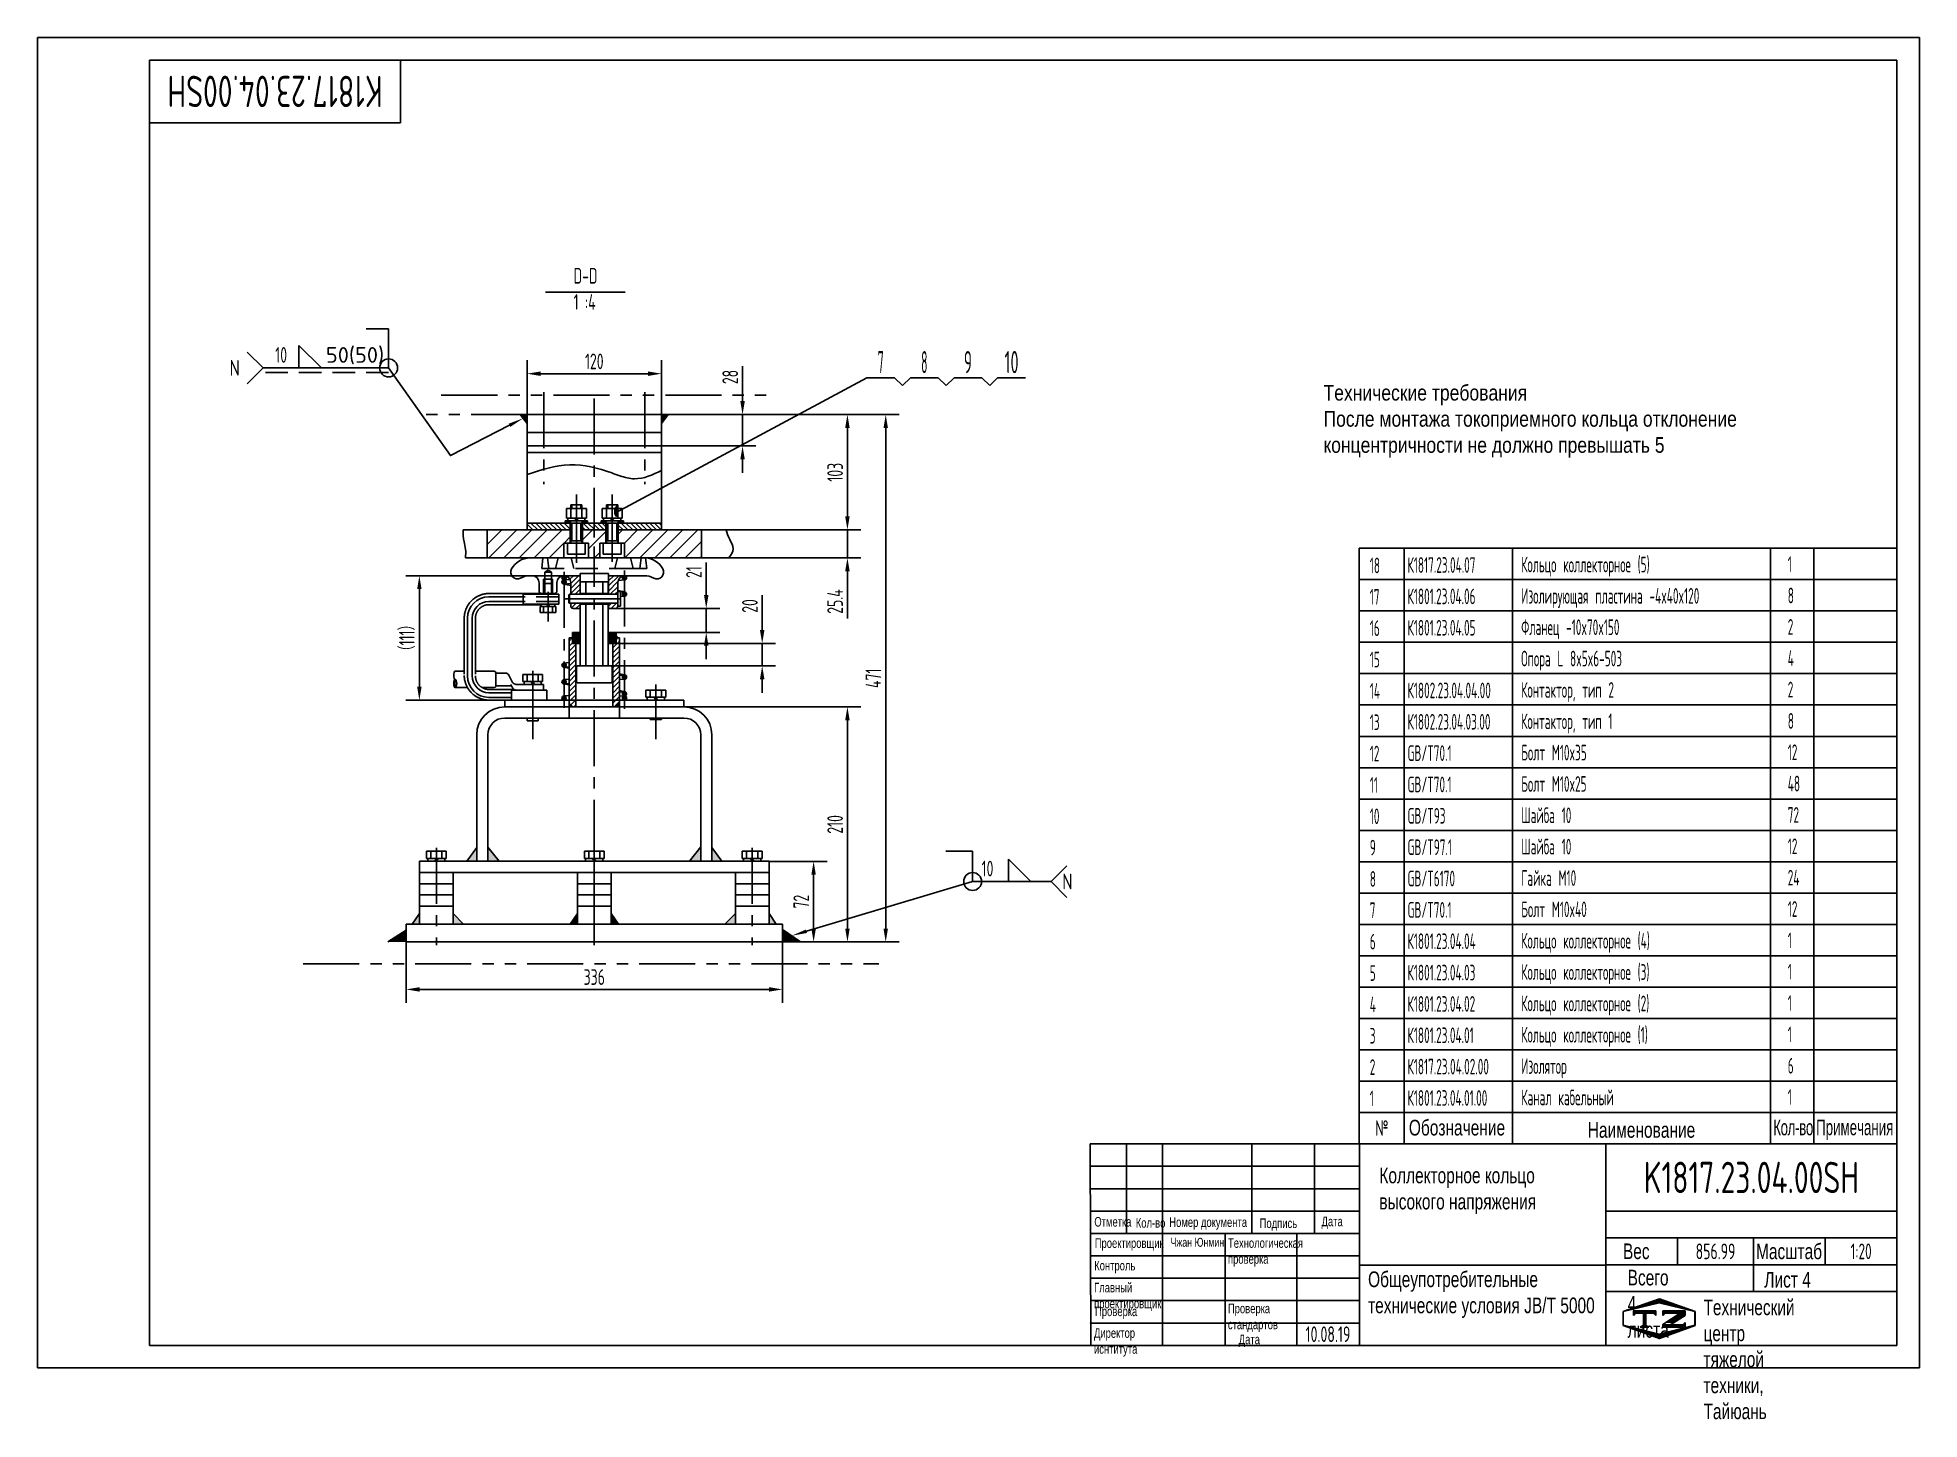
# Model space of a CAD drawing. Header units: millimetres. Extents: x 0 to 8400, y -230 to 5940.
import ezdxf
from ezdxf.enums import TextEntityAlignment as Align

# ---------------------------------------------------------------- set-up
doc = ezdxf.new("R2010")
doc.units = ezdxf.units.MM
doc.header["$LTSCALE"] = 200
for name, pattern in [('F', [0.75, 0.5, -0.25]), ('G', [2, 1.25, -0.25, 0.25, -0.25]), ('K', [2.5, 1.25, -0.25, 0.25, -0.25, 0.25, -0.25])]:
    doc.linetypes.add(name, pattern=pattern)
for name, color, linetype in [('01', 7, 'Continuous'), ('02', 1, 'Continuous'), ('04', 2, 'F'), ('05', 4, 'G'), ('07', 6, 'K'), ('08', 1, 'Continuous'), ('10', 1, 'Continuous'), ('11', 3, 'Continuous'), ('13', 3, 'Continuous'), ('THICK', 7, 'Continuous')]:
    doc.layers.add(name, color=color, linetype=linetype)
doc.styles.add('HZLIB', font='TXT.shx', dxfattribs={"width": 0.5, "height": 70})
doc.styles.get("Standard").update_dxf_attribs({"font": 'isocp', "width": 0.707, "bigfont": 'intecad.shx'})
doc.dimstyles.new('INTE', dxfattribs={"dimscale": 20, "dimtxt": 3.5, "dimasz": 3, "dimexe": 3, "dimexo": 0, "dimgap": 1, "dimtad": 1, "dimdec": 1, "dimdsep": 46, "dimtxsty": 'Standard', "dimcen": 0, "dimclrd": 1, "dimclre": 1, "dimclrt": 3, "dimaunit": 1, "dimadec": 0, "dimazin": 0, "dimtfac": 1, "dimtdec": 1, "dimtmove": 0, "dimatfit": 0, "dimfxl": 0, "dimarcsym": 0})
pattern_1 = [(45, (7817.8598, 835.6006), (-2.245064, 2.245064), [])]
pattern_2 = [(45, (7817.8598, 833.6006), (-2.245064, 2.245064), [])]

msp = doc.modelspace()

# ---------------------------------------------------------------- texts
at = {"style": 'HZLIB', "width": 0.5}
for s, p in [('18', (5946.67, 3547.82)), ('К1817.23.04.07', (6115.22, 3549.78)), ('Кольцо коллекторное (5)', (6622.81, 3552.12)), ('1', (7812.59, 3553.69)), ('17', (5946.67, 3407.82)), ('К1801.23.04.06', (6115.22, 3409.78)), ('Изолирующая пластина -4x40x120', (6622.81, 3412.13)), ('8', (7812.59, 3413.69)), ('16', (5946.67, 3267.82)), ('К1801.23.04.05', (6115.22, 3269.79)), ('Фланец -10x70x150', (6622.81, 3272.13)), ('2', (7812.59, 3273.7)), ('15', (5946.67, 3127.82)), ('Опора L 8x5x6-503', (6622.81, 3132.14)), ('4', (7812.59, 3133.7)), ('14', (5946.67, 2987.82)), ('К1802.23.04.04.00', (6115.22, 2989.8)), ('Контактор, тип 2', (6622.81, 2992.14)), ('2', (7812.59, 2993.71)), ('13', (5946.67, 2847.82)), ('К1802.23.04.03.00', (6115.22, 2849.8)), ('Контактор, тип 1', (6622.81, 2852.15)), ('8', (7812.59, 2853.71)), ('12', (5946.67, 2707.82)), ('GB/T70.1', (6115.22, 2709.81)), ('Болт M10x35', (6622.81, 2712.15)), ('12', (7812.59, 2713.72)), ('11', (5946.67, 2567.82)), ('GB/T70.1', (6115.22, 2569.81)), ('Болт M10x25', (6622.81, 2572.16)), ('48', (7812.59, 2573.72)), ('10', (5946.67, 2427.82)), ('GB/T93', (6115.22, 2429.82)), ('Шайба 10', (6622.81, 2432.16)), ('72', (7812.59, 2433.73)), ('9', (5946.67, 2287.82)), ('GB/T97.1', (6115.22, 2289.82)), ('Шайба 10', (6622.81, 2292.17)), ('12', (7812.59, 2293.73)), ('8', (5946.67, 2147.82)), ('GB/T6170', (6115.22, 2149.83)), ('Гайка M10', (6622.81, 2152.17)), ('24', (7812.59, 2153.74)), ('7', (5946.67, 2007.82)), ('GB/T70.1', (6115.22, 2009.83)), ('Болт M10x40', (6622.81, 2012.18)), ('12', (7812.59, 2013.74)), ('6', (5946.67, 1867.82)), ('К1801.23.04.04', (6115.22, 1869.84)), ('Кольцо коллекторное (4)', (6622.81, 1872.18)), ('1', (7812.59, 1873.75)), ('5', (5946.67, 1727.82)), ('К1801.23.04.03', (6115.22, 1729.84)), ('Кольцо коллекторное (3)', (6622.81, 1732.19)), ('1', (7812.59, 1733.75)), ('4', (5946.67, 1587.82)), ('К1801.23.04.02', (6115.22, 1589.85)), ('Кольцо коллекторное (2)', (6622.81, 1592.19)), ('1', (7812.59, 1593.76)), ('3', (5946.67, 1447.82)), ('К1801.23.04.01', (6115.22, 1449.85)), ('Кольцо коллекторное (1)', (6622.81, 1452.2)), ('1', (7812.59, 1453.76)), ('2', (5946.67, 1307.82)), ('К1817.23.04.02.00', (6115.22, 1309.86)), ('Изолятор', (6622.81, 1312.2)), ('6', (7812.59, 1313.77)), ('1', (5946.67, 1167.82)), ('К1801.23.04.01.00', (6115.22, 1169.86)), ('Канал кабельный', (6622.81, 1172.21)), ('1', (7812.59, 1173.77))]:
    msp.add_text(s, height=70, dxfattribs=at).set_placement(p)
at = {"insert": (5057.19, 580.35), "char_height": 39.9, "attachment_point": 1}
msp.add_mtext('{\\fArial|b0|i0|c204|p34;\\C3;Чжан Юнмин}', dxfattribs=at)
at = {"layer": '01', "attachment_point": 1}
for s, insert, char_height in [('{\\fArial|b0|i0|c204|p34;\\W0.8;\\C3;Технические требования\\PПосле монтажа токоприемного кольца отклонение\\Pконцентричности не должно превышать 5}', (5740.11, 4389.29), 70), ('{\\fArial|b0|i0|c204|p34;\\W0.607;\\T0.95;Кол-во}', (7747.73, 1108.29), 70), ('{\\fArial|b0|i0|c204|p34;\\W0.607;Примечания}', (7939.3, 1108.65), 70), ('{\\fArial|b0|i0|c204|p34;\\C3;Коллекторное кольцо\\Pвысокого напряжения}', (5989.5, 894), 70), ('{\\fArial|b0|i0|c204|p34;Отметка}', (4717.05, 673.24), 42.6365), ('{\\fArial|b0|i0|c204|p34;Дата}', (5731.55, 674.87), 42.6365), ('{\\fArial|b0|i0|c204|p34;Кол-во}', (4901.95, 668.33), 42.6365), ('{\\fArial|b0|i0|c204|p34;Номер документа}', (5051.72, 671.62), 42.6365), ('{\\fArial|b0|i0|c204|p34;Подпись}', (5455.02, 666.7), 42.6365), ('{\\fArial|b0|i0|c204|p34;Проектировщик}', (4718.93, 578), 42.6365), ('{\\fArial|b0|i0|c204|p34;Технологическая\\Pпроверка}', (5313.7, 578.32), 42.6365), ('{\\fArial|b0|i0|c204|p34;Вес}', (7077.07, 555.07), 69.6396), ('{\\fArial|b0|i0|c204|p34;Контроль}', (4716.48, 477.57), 42.6365), ('{\\fArial|b0|i0|c204|p34;Общеупотребительные\\Pтехнические условия \\fArial|b0|i0|c0|p34;JB/T 5000}', (5938.95, 430.3), 70), ('{\\fArial|b0|i0|c204|p34;Лист 4}', (7707.76, 428.42), 70), ('{\\fArial|b0|i0|c204|p34;Главный\\Pпроектировщик}', (4716.1, 379.44), 42.6365), ('{\\fArial|b0|i0|c204|p34;Проверка}', (4720.27, 273.4), 42.6365), ('{\\fArial|b0|i0|c204|p34;Проверка\\Pстандартов}', (5313.29, 286.07), 42.6365), ('{\\fArial|b0|i0|c204|p34;Директор\\Pиснтитута}', (4715.45, 176.53), 42.6365), ('{\\fArial|b0|i0|c204|p34;Дата}', (5361.73, 148.03), 42.6365)]:
    msp.add_mtext(s, dxfattribs=dict(at, insert=insert, char_height=char_height))
for s, insert, char_height, width in [('{\\Fisocp,intecad|c204;№}', (5970.6, 1105.57), 70, 6.0194), ('{\\fArial|b0|i0|c204|p34;Обозначение}', (6121.1, 1107.42), 70, 3.0097), ('{\\fArial|b0|i0|c204|p34;Наименование}', (6919.56, 1097.18), 70, 3.0097), ('{\\fArial|b0|i0|c204|p34;Всего 4 листа}', (7097.73, 437.79), 70, 1.877), ('{\\fArial|b0|i0|c204|p34;Технический центр\\Pтяжелой техники, Тайюань}', (7436.46, 304.61), 69.6396, 3.2726)]:
    msp.add_mtext(s, dxfattribs=dict(at, insert=insert, char_height=char_height, width=width))
at = {"layer": '02', "width": 0.605172}
msp.add_text('\\M+5A1F1', height=40, dxfattribs=at).set_placement((2571.29, 3799.32), (2595.29, 3799.32), align=Align.FIT)
at = {"layer": '05', "insert": (7671.12, 554.75), "char_height": 69.6675, "attachment_point": 1}
msp.add_mtext('{\\fArial|b0|i0|c204|p34;\\C0;Масштаб}', dxfattribs=at)
at = {"layer": '11', "width": 0.696239}
msp.add_text('K1817.23.04.00SH', height=140, rotation=180, dxfattribs=at).set_placement((1540.3, 5770), (579.7, 5770), align=Align.FIT)
at = {"layer": '11'}
for s, height, width, p, p2 in [('7', 98.99, 0.514182, (3749.39, 4441.35), (3777.38, 4441.35)), ('8', 98.99, 0.514182, (3944.1, 4441.35), (3972.09, 4441.35)), ('9', 98.99, 0.579528, (4134.98, 4441.35), (4170.64, 4441.35)), ('10', 98.995, 0.606076, (4315.99, 4441.35), (4379.04, 4441.35)), ('K1817.23.04.00SH', 140, 0.696239, (7169.7, 780), (8130.3, 780)), ('856.99', 70, 0.678531, (7401.53, 485), (7578.47, 485)), ('1:20', 70, 0.655288, (8092.97, 485), (8187.03, 485)), ('10.08.19', 70, 0.661132, (5660, 115), (5860, 115))]:
    msp.add_text(s, height=height, dxfattribs=dict(at, width=width)).set_placement(p, p2, align=Align.FIT)
at = {"layer": '11', "color": 3, "linetype": 'Continuous', "insert": (2392.57, 4911.32), "char_height": 70, "width": 970.501, "attachment_point": 1}
msp.add_mtext('D-D\\P1 :4', dxfattribs=at)
at = {"layer": '13', "width": 0.707}
for p in [(1060.72, 4488.06), (4213.86, 2194.43)]:
    msp.add_text('10', height=70, dxfattribs=at).set_placement(p)
at = {"layer": '13'}
for s, width, p, p2 in [('50(50)', 1.076727, (1286.72, 4488.06), (1546.72, 4488.06)), ('N', 1.010989, (856.72, 4430.06), (902.72, 4430.06)), ('N', 1.010989, (4573.86, 2136.43), (4619.86, 2136.43))]:
    msp.add_text(s, height=70, dxfattribs=dict(at, width=width)).set_placement(p, p2, align=Align.FIT)

# ---------------------------------------------------------------- blocks, each defined once
blk = doc.blocks.new('*U133')
at = {"layer": '01'}
for p, q in [((-7.7, 2.6), (-7.7, 0)), ((0, 2.6), (-7.7, 2.6)), ((-7.7, 0), (0, 0)), ((0, 0), (-1.5, 2.6)), ((0, 2.6), (1.5, 0)), ((0, 2.6), (7.7, 2.6)), ((7.7, 0), (0, 0)), ((7.7, 2.6), (7.7, 0))]:
    blk.add_line(p, q, dxfattribs=at)
at = {"layer": '05'}
blk.add_line((0, 4.7), (0, -2.1), dxfattribs=at)
blk = doc.blocks.new('*U132')
at = {"layer": '01'}
for p, q in [((-7.7, 2.6), (-7.7, 0)), ((0, 2.6), (-7.7, 2.6)), ((-7.7, 0), (0, 0)), ((0, 0), (-1.5, 2.6)), ((0, 2.6), (1.5, 0)), ((0, 2.6), (7.7, 2.6)), ((7.7, 0), (0, 0)), ((7.7, 2.6), (7.7, 0))]:
    blk.add_line(p, q, dxfattribs=at)
at = {"layer": '05'}
blk.add_line((0, 4.7), (0, -2.1), dxfattribs=at)
blk = doc.blocks.new('*D134')
at = {"layer": '08', "color": 1, "lineweight": -2}
for p, q in [((2784.9, 4256.6), (3845.8, 4256.6)), ((3785.8, 1961.6), (3785.8, 4196.6)), ((3324.9, 1901.6), (3845.8, 1901.6))]:
    blk.add_line(p, q, dxfattribs=at)
at = {"layer": '08', "color": 1}
for points in [[(3775.8, 4196.6), (3795.8, 4196.6), (3785.8, 4256.6)], [(3775.8, 1961.6), (3795.8, 1961.6), (3785.8, 1901.6)]]:
    blk.add_solid(points, dxfattribs=at)
at = {"layer": 'Defpoints', "color": 0}
for p in [(2784.9, 4256.6), (3785.8, 4256.6), (3324.9, 1901.6)]:
    blk.add_point(p, dxfattribs=at)
at = {"layer": '08', "color": 3, "insert": (3730.8, 3079.1), "char_height": 70, "attachment_point": 5, "rotation": 90}
blk.add_mtext('471', dxfattribs=at)
blk = doc.blocks.new('*U122')
at = {"layer": '01'}
for p, q in [((-7.7, 2.6), (-7.7, 0)), ((0, 2.6), (-7.7, 2.6)), ((-7.7, 0), (0, 0)), ((0, 0), (-1.5, 2.6)), ((0, 2.6), (1.5, 0)), ((0, 2.6), (7.7, 2.6)), ((7.7, 0), (0, 0)), ((7.7, 2.6), (7.7, 0))]:
    blk.add_line(p, q, dxfattribs=at)
at = {"layer": '05'}
blk.add_line((0, 4.7), (0, -2.1), dxfattribs=at)
blk = doc.blocks.new('*U135')
at = {"layer": '01'}
for p, q in [((-8.4, 0), (-8.4, 8.9)), ((-8.4, 8.9), (0, 8.9)), ((-8.4, 5), (0, 5)), ((0, 8.9), (0, 0)), ((0, -8.9), (0, 0)), ((-8.4, 0), (-8.4, -8.9)), ((-8.4, -5), (0, -5)), ((-8.4, -8.9), (0, -8.9))]:
    blk.add_line(p, q, dxfattribs=at)
at = {"layer": '05'}
blk.add_line((-9.5, 0), (1.1, 0), dxfattribs=at)
blk = doc.blocks.new('*D138')
at = {"layer": '08', "color": 1, "lineweight": -2}
for p, q in [((3283.3, 4256.6), (3674.9, 4256.6)), ((3614.9, 3801.6), (3614.9, 4196.6)), ((3018, 3741.6), (3674.9, 3741.6))]:
    blk.add_line(p, q, dxfattribs=at)
at = {"layer": '08', "color": 1}
for points in [[(3604.9, 4196.6), (3624.9, 4196.6), (3614.9, 4256.6)], [(3604.9, 3801.6), (3624.9, 3801.6), (3614.9, 3741.6)]]:
    blk.add_solid(points, dxfattribs=at)
at = {"layer": 'Defpoints', "color": 0}
for p in [(3283.3, 4256.6), (3614.9, 4256.6), (3018, 3741.6)]:
    blk.add_point(p, dxfattribs=at)
at = {"layer": '08', "color": 3, "insert": (3559.9, 3999.1), "char_height": 70, "attachment_point": 5, "rotation": 90}
blk.add_mtext('103', dxfattribs=at)
blk = doc.blocks.new('*D139')
at = {"layer": '08', "color": 1, "lineweight": -2}
for p, q in [((3614.9, 3801.6), (3614.9, 3861.6)), ((3018, 3741.6), (3674.9, 3741.6)), ((3614.9, 3741.6), (3614.9, 3616.6)), ((3085, 3616.6), (3674.9, 3616.6)), ((3614.9, 3556.6), (3614.9, 3346.5))]:
    blk.add_line(p, q, dxfattribs=at)
at = {"layer": '08', "color": 1}
for points in [[(3604.9, 3801.6), (3624.9, 3801.6), (3614.9, 3741.6)], [(3604.9, 3556.6), (3624.9, 3556.6), (3614.9, 3616.6)]]:
    blk.add_solid(points, dxfattribs=at)
at = {"layer": 'Defpoints', "color": 0}
for p in [(3018, 3741.6), (3085, 3616.6), (3614.9, 3616.6)]:
    blk.add_point(p, dxfattribs=at)
at = {"layer": '08', "color": 3, "insert": (3559.9, 3421.6), "char_height": 70, "attachment_point": 5, "rotation": 90}
blk.add_mtext('25.4', dxfattribs=at)
blk = doc.blocks.new('*D140')
at = {"layer": '08', "color": 1, "lineweight": -2}
for p, q in [((2884.9, 2951.6), (3674.9, 2951.6)), ((3614.9, 1961.6), (3614.9, 2891.6)), ((3324.9, 1901.6), (3674.9, 1901.6))]:
    blk.add_line(p, q, dxfattribs=at)
at = {"layer": '08', "color": 1}
for points in [[(3604.9, 2891.6), (3624.9, 2891.6), (3614.9, 2951.6)], [(3604.9, 1961.6), (3624.9, 1961.6), (3614.9, 1901.6)]]:
    blk.add_solid(points, dxfattribs=at)
at = {"layer": 'Defpoints', "color": 0}
for p in [(2884.9, 2951.6), (3614.9, 2951.6), (3324.9, 1901.6)]:
    blk.add_point(p, dxfattribs=at)
at = {"layer": '08', "color": 3, "insert": (3559.9, 2426.6), "char_height": 70, "attachment_point": 5, "rotation": 90}
blk.add_mtext('210', dxfattribs=at)
blk = doc.blocks.new('*D141')
at = {"layer": '08', "color": 1, "lineweight": -2}
for p, q in [((3264.9, 2261.6), (3524, 2261.6)), ((3464, 2201.6), (3464, 1961.6)), ((3264.9, 1901.6), (3524, 1901.6))]:
    blk.add_line(p, q, dxfattribs=at)
at = {"layer": '08', "color": 1}
for points in [[(3454, 2201.6), (3474, 2201.6), (3464, 2261.6)], [(3454, 1961.6), (3474, 1961.6), (3464, 1901.6)]]:
    blk.add_solid(points, dxfattribs=at)
at = {"layer": 'Defpoints', "color": 0}
for p in [(3264.9, 2261.6), (3264.9, 1901.6), (3464, 1901.6)]:
    blk.add_point(p, dxfattribs=at)
at = {"layer": '08', "color": 3, "insert": (3409, 2081.6), "char_height": 70, "attachment_point": 5, "rotation": 90}
blk.add_mtext('72', dxfattribs=at)
blk = doc.blocks.new('*D142')
at = {"layer": '08', "color": 1, "lineweight": -2}
for p, q in [((3146.7, 4316.6), (3146.7, 4472.3)), ((2922.6, 4256.6), (3206.7, 4256.6)), ((3146.7, 4116.6), (3146.7, 4256.6)), ((2784.9, 4116.6), (3206.7, 4116.6)), ((3146.7, 4056.6), (3146.7, 3996.6))]:
    blk.add_line(p, q, dxfattribs=at)
at = {"layer": '08', "color": 1}
for points in [[(3136.7, 4316.6), (3156.7, 4316.6), (3146.7, 4256.6)], [(3136.7, 4056.6), (3156.7, 4056.6), (3146.7, 4116.6)]]:
    blk.add_solid(points, dxfattribs=at)
at = {"layer": 'Defpoints', "color": 0}
for p in [(2922.6, 4256.6), (3146.7, 4256.6), (2784.9, 4116.6)]:
    blk.add_point(p, dxfattribs=at)
at = {"layer": '08', "color": 3, "insert": (3091.7, 4424.5), "char_height": 70, "attachment_point": 5, "rotation": 90}
blk.add_mtext('28', dxfattribs=at)
blk = doc.blocks.new('*D143')
at = {"layer": '08', "color": 1, "lineweight": -2}
for p, q in [((2310.1, 3537.1), (1644, 3537.1)), ((1704, 3477.1), (1704, 3041.6)), ((2310.1, 2981.6), (1644, 2981.6))]:
    blk.add_line(p, q, dxfattribs=at)
at = {"layer": '08', "color": 1}
for points in [[(1694, 3477.1), (1714, 3477.1), (1704, 3537.1)], [(1694, 3041.6), (1714, 3041.6), (1704, 2981.6)]]:
    blk.add_solid(points, dxfattribs=at)
at = {"layer": 'Defpoints', "color": 0}
for p in [(2310.1, 3537.1), (1704, 2981.6), (2310.1, 2981.6)]:
    blk.add_point(p, dxfattribs=at)
at = {"layer": '08', "color": 3, "insert": (1649, 3259.4), "char_height": 70, "attachment_point": 5, "rotation": 90}
blk.add_mtext('（111）', dxfattribs=at)
blk = doc.blocks.new('*D144')
at = {"layer": '08', "color": 1, "lineweight": -2}
for p, q in [((3324.9, 1941.6), (3324.9, 1629.7)), ((1644.9, 1901.6), (1644.9, 1629.7)), ((3264.9, 1689.7), (1704.9, 1689.7))]:
    blk.add_line(p, q, dxfattribs=at)
at = {"layer": '08', "color": 1}
for points in [[(1704.9, 1699.7), (1704.9, 1679.7), (1644.9, 1689.7)], [(3264.9, 1699.7), (3264.9, 1679.7), (3324.9, 1689.7)]]:
    blk.add_solid(points, dxfattribs=at)
at = {"layer": 'Defpoints', "color": 0}
for p in [(3324.9, 1941.6), (1644.9, 1901.6), (1644.9, 1689.7)]:
    blk.add_point(p, dxfattribs=at)
at = {"layer": '08', "color": 3, "insert": (2484.9, 1744.7), "char_height": 70, "attachment_point": 5}
blk.add_mtext('336', dxfattribs=at)
blk = doc.blocks.new('*D145')
at = {"layer": '08', "color": 1, "lineweight": -2}
for p, q in [((2184.9, 4256.6), (2184.9, 4499.2)), ((2784.9, 4256.6), (2784.9, 4499.2)), ((2244.9, 4439.2), (2724.9, 4439.2))]:
    blk.add_line(p, q, dxfattribs=at)
at = {"layer": '08', "color": 1}
for points in [[(2244.9, 4449.2), (2244.9, 4429.2), (2184.9, 4439.2)], [(2724.9, 4449.2), (2724.9, 4429.2), (2784.9, 4439.2)]]:
    blk.add_solid(points, dxfattribs=at)
at = {"layer": 'Defpoints', "color": 0}
for p in [(2784.9, 4439.2), (2184.9, 4256.6), (2784.9, 4256.6)]:
    blk.add_point(p, dxfattribs=at)
at = {"layer": '08', "color": 3, "insert": (2484.9, 4494.2), "char_height": 70, "attachment_point": 5}
blk.add_mtext('120', dxfattribs=at)
blk = doc.blocks.new('*D153')
at = {"layer": '08', "color": 1, "lineweight": -2}
for p, q in [((2984.6, 3450.6), (2984.6, 3596.4)), ((2564.1, 3390.6), (3044.6, 3390.6)), ((2984.6, 3284.1), (2984.6, 3390.6)), ((2582.4, 3284.1), (3044.6, 3284.1)), ((2984.6, 3224.1), (2984.6, 3164.1))]:
    blk.add_line(p, q, dxfattribs=at)
at = {"layer": '08', "color": 1}
for points in [[(2974.6, 3450.6), (2994.6, 3450.6), (2984.6, 3390.6)], [(2974.6, 3224.1), (2994.6, 3224.1), (2984.6, 3284.1)]]:
    blk.add_solid(points, dxfattribs=at)
at = {"layer": 'Defpoints', "color": 0}
for p in [(2564.1, 3390.6), (2984.6, 3390.6), (2582.4, 3284.1)]:
    blk.add_point(p, dxfattribs=at)
at = {"layer": '08', "color": 3, "insert": (2929.6, 3553.5), "char_height": 70, "attachment_point": 5, "rotation": 90}
blk.add_mtext('21', dxfattribs=at)
blk = doc.blocks.new('*D154')
at = {"layer": '08', "color": 1, "lineweight": -2}
for p, q in [((3234.4, 3294.1), (3234.4, 3449.9)), ((2582.4, 3234.1), (3294.4, 3234.1)), ((3234.4, 3134.1), (3234.4, 3234.1)), ((2523.6, 3134.1), (3294.4, 3134.1)), ((3234.4, 3074.1), (3234.4, 3014.1))]:
    blk.add_line(p, q, dxfattribs=at)
at = {"layer": '08', "color": 1}
for points in [[(3224.4, 3294.1), (3244.4, 3294.1), (3234.4, 3234.1)], [(3224.4, 3074.1), (3244.4, 3074.1), (3234.4, 3134.1)]]:
    blk.add_solid(points, dxfattribs=at)
at = {"layer": 'Defpoints', "color": 0}
for p in [(2582.4, 3234.1), (3234.4, 3234.1), (2523.6, 3134.1)]:
    blk.add_point(p, dxfattribs=at)
at = {"layer": '08', "color": 3, "insert": (3179.4, 3402), "char_height": 70, "attachment_point": 5, "rotation": 90}
blk.add_mtext('20', dxfattribs=at)
blk = doc.blocks.new('*U161', base_point=(251.96, 168.31))
at = {"layer": '01'}
for p, q in [((251.96, 168.31), (251.96, 182.31)), ((195.96, 168.31), (251.96, 168.31))]:
    blk.add_line(p, q, dxfattribs=at)
blk = doc.blocks.new('*U162')
at = {"layer": '04'}
blk.add_blockref('*U161', (0, 0), dxfattribs=at)
blk = doc.blocks.new('*U163')
at = {"layer": '01'}
for points in [[(415, 292), (25, 292)], [(25, 292), (25, 5)], [(415, 5), (415, 292)], [(25, 5), (415, 5)]]:
    blk.add_lwpolyline(points, dxfattribs=at)
at = {"layer": '02'}
for points in [[(420, 297), (0, 297)], [(0, 297), (0, 0)], [(420, 0), (420, 297)], [(0, 0), (420, 0)]]:
    blk.add_lwpolyline(points, dxfattribs=at)
blk = doc.blocks.new('*X186')
at = {"color": 0}
for p, q in [((127.06, 7.8), (132.06, 7.8)), ((127.06, 7.5), (132.06, 7.5)), ((127.06, 7.2), (127.32, 7.2)), ((127.84, 5.4), (129.64, 5.4)), ((128.3, 5.7), (130.1, 5.7)), ((128.77, 6), (130.57, 6)), ((129.23, 6.3), (131.04, 6.3)), ((129.7, 6.6), (131.51, 6.6)), ((130.16, 6.9), (131.98, 6.9)), ((130.62, 7.2), (132.06, 7.2))]:
    blk.add_line(p, q, dxfattribs=at)
blk = doc.blocks.new('*X187')
at = {"color": 0}
for p, q in [((127.06, 4.8), (132.06, 4.8)), ((127.06, 4.5), (132.06, 4.5)), ((131.84, 5.1), (132.06, 5.1))]:
    blk.add_line(p, q, dxfattribs=at)
blk = doc.blocks.new('*X185')
at = {"color": 0}
for p, q in [((122.34, 4.5), (123.72, 4.5)), ((122.82, 4.8), (123.24, 4.8))]:
    blk.add_line(p, q, dxfattribs=at)
blk = doc.blocks.new('*X184')
at = {"color": 0}
for p, q in [((120.53, 7.8), (125.53, 7.8)), ((120.53, 7.5), (125.53, 7.5)), ((120.53, 7.2), (120.79, 7.2)), ((125.27, 7.2), (125.53, 7.2))]:
    blk.add_line(p, q, dxfattribs=at)
blk = doc.blocks.new('*X183')
at = {"color": 0}
for p, q in [((120.66, 8.7), (121.92, 8.7)), ((121.52, 9), (123.12, 9)), ((122.38, 9.3), (124.32, 9.3)), ((123.24, 9.6), (125.52, 9.6)), ((124.1, 9.9), (128.52, 9.9)), ((124.97, 10.2), (127.67, 10.2)), ((125.83, 10.5), (126.82, 10.5)), ((127.02, 9.6), (129.37, 9.6)), ((128.22, 9.3), (130.22, 9.3)), ((129.42, 9), (131.07, 9)), ((130.62, 8.7), (131.92, 8.7)), ((118.22, 7.8), (118.32, 7.8)), ((118.22, 7.5), (118.27, 7.5)), ((118.22, 7.2), (118.27, 7.2)), ((118.22, 6.9), (118.27, 6.9)), ((118.22, 6.6), (118.27, 6.6)), ((118.22, 6.3), (118.27, 6.3)), ((118.22, 6), (118.27, 6)), ((118.22, 5.7), (118.27, 5.7)), ((118.22, 5.4), (118.27, 5.4)), ((118.22, 5.1), (118.27, 5.1)), ((118.22, 4.8), (118.27, 4.8)), ((118.79, 4.5), (119.42, 4.5)), ((118.94, 8.1), (119.52, 8.1)), ((119.8, 8.4), (120.72, 8.4)), ((131.82, 8.4), (132.77, 8.4)), ((133.02, 8.1), (133.62, 8.1)), ((133.12, 4.5), (133.76, 4.5)), ((134.22, 7.8), (134.32, 7.8)), ((134.27, 7.5), (134.32, 7.5)), ((134.27, 7.2), (134.32, 7.2)), ((134.27, 6.9), (134.32, 6.9)), ((134.27, 6.6), (134.32, 6.6)), ((134.27, 6.3), (134.32, 6.3)), ((134.27, 6), (134.32, 6)), ((134.27, 5.7), (134.32, 5.7)), ((134.27, 5.4), (134.32, 5.4)), ((134.27, 5.1), (134.32, 5.1)), ((134.27, 4.8), (134.32, 4.8)), ((119.61, 4.2), (120.62, 4.2)), ((120.43, 3.9), (121.82, 3.9)), ((121.26, 3.6), (123.02, 3.6)), ((122.08, 3.3), (124.22, 3.3)), ((122.91, 3), (125.42, 3)), ((123.73, 2.7), (128.89, 2.7)), ((124.55, 2.4), (128.07, 2.4)), ((125.38, 2.1), (127.26, 2.1)), ((126.2, 1.8), (126.45, 1.8)), ((127.12, 3), (129.7, 3)), ((128.32, 3.3), (130.51, 3.3)), ((129.52, 3.6), (131.32, 3.6)), ((130.72, 3.9), (132.14, 3.9)), ((131.92, 4.2), (132.95, 4.2))]:
    blk.add_line(p, q, dxfattribs=at)

# ---------------------------------------------------------------- dimensions: what is measured, and where the dimension line sits
at = {"layer": '08'}
for base, p1, p2, text, picture, middle in [((2784.9, 4439.18), (2184.9, 4256.65), (2784.9, 4256.65), '120', '*D145', (2484.9, 4494.18)), ((1644.9, 1689.74), (3324.9, 1941.65), (1644.9, 1901.65), '336', '*D144', (2484.9, 1744.74))]:
    dim = msp.add_linear_dim(base=base, p1=p1, p2=p2, text=text, dimstyle='INTE', dxfattribs=at)
    dim.commit()
    dim.dimension.update_dxf_attribs({"geometry": picture, "text_midpoint": middle})
for base, p1, p2, text, picture, middle in [((3146.69, 4256.65), (2784.9, 4116.65), (2922.62, 4256.65), '28', '*D142', (3091.68, 4424.5)), ((3785.82, 4256.65), (3324.9, 1901.65), (2784.9, 4256.65), '471', '*D134', (3730.82, 3079.15)), ((3614.94, 4256.65), (3018.03, 3741.65), (3283.28, 4256.65), '103', '*D138', (3559.94, 3999.15)), ((3614.94, 3616.65), (3018.03, 3741.65), (3084.97, 3616.65), '25.4', '*D139', (3559.93, 3421.58)), ((1704.02, 2981.65), (2310.15, 3537.15), (2310.15, 2981.65), '\\M+5A3A8111\\M+5A3A9', '*D143', (1649.02, 3259.4)), ((2984.57, 3390.65), (2582.4, 3284.15), (2564.15, 3390.65), '21', '*D153', (2929.57, 3553.55)), ((3614.94, 2951.65), (3324.9, 1901.65), (2884.9, 2951.65), '210', '*D140', (3559.93, 2426.65)), ((3463.97, 1901.65), (3264.9, 2261.65), (3264.9, 1901.65), '72', '*D141', (3408.96, 2081.65))]:
    dim = msp.add_linear_dim(base=base, p1=p1, p2=p2, angle=90, text=text, dimstyle='INTE', dxfattribs=at)
    dim.commit()
    dim.dimension.update_dxf_attribs({"geometry": picture, "text_midpoint": middle})
dim = msp.add_linear_dim(base=(3234.36, 3234.15), p1=(2523.65, 3134.15), p2=(2582.4, 3234.15), angle=90, text='20', dimstyle='INTE', override={"dimgap": 1, "dimdec": 1, "dimzin": 8, "dimpost": '<>', "dimtol": 0, "dimlim": 0, "dimtp": 0, "dimtm": 0, "dimtfac": 0.7}, dxfattribs=at)
dim.commit()
dim.dimension.update_dxf_attribs({"geometry": '*D154', "text_midpoint": (3179.35, 3402.02)})

# ---------------------------------------------------------------- hatches: boundary and pattern name
at = {"layer": '01'}
for points in [[(2184.9, 4256.65), (2154.71, 4256.65), (2184.9, 4216.65)], [(2784.9, 4256.65), (2815.09, 4256.65), (2784.9, 4216.65)], [(2387.4, 3269.15), (2379.9, 3259.15), (2387.4, 3259.15)], [(2582.4, 3269.15), (2589.9, 3259.15), (2582.4, 3259.15)], [(2372.4, 2968.65), (2372.4, 2953.65), (2387.4, 2953.65)], [(2597.4, 2968.65), (2597.4, 2953.65), (2582.4, 2953.65)], [(2377.28, 1981.65), (2409.9, 2028.45), (2409.9, 1981.65)], [(2592.52, 1981.65), (2559.9, 2028.45), (2559.9, 1981.65)]]:
    msp.add_hatch(color=256, dxfattribs=at).paths.add_polyline_path(points)
h = msp.add_hatch(color=256, dxfattribs=at)
h.paths.add_polyline_path([(2009.9, 2325.24), (2009.9, 2261.65), (2059.65, 2261.65)])
h.paths.add_polyline_path([(1959.9, 2322.67), (1915.91, 2261.65), (1959.9, 2261.65)])
h = msp.add_hatch(color=256, dxfattribs=at)
h.paths.add_polyline_path([(2910.15, 2261.65), (2959.9, 2261.65), (2959.9, 2325.86)])
h.paths.add_polyline_path([(3009.9, 2261.65), (3053.89, 2261.65), (3009.9, 2322.67)])
h = msp.add_hatch(color=256, dxfattribs=at)
h.paths.add_polyline_path([(1854.9, 2028.45), (1854.9, 1981.65), (1901.57, 1981.65)])
h.paths.add_polyline_path([(1672.28, 1981.65), (1704.9, 1981.65), (1704.9, 2028.45)])
h = msp.add_hatch(color=256, dxfattribs=at)
h.paths.add_polyline_path([(3068.23, 1981.65), (3114.9, 1981.65), (3114.9, 2028.45)])
h.paths.add_polyline_path([(3264.9, 2028.45), (3264.9, 1981.65), (3297.52, 1981.65)])
at = {"layer": '02'}
h = msp.add_hatch(dxfattribs=at)
h.set_pattern_fill('LINE', color=256, scale=15, angle=45, style=0)
h.set_pattern_definition([(45, (-32820.656, -8655.527), (-33.67596, 33.67596), [])])
h.paths.add_polyline_path([(2006.27, 3741.65), (2006.27, 3616.65), (2349.65, 3616.65), (2349.65, 3682.65), (2377.15, 3682.65), (2377.15, 3741.65), (2259.9, 3741.65)])
h.paths.add_polyline_path([(2963.56, 3616.65), (2963.56, 3741.65), (2592.15, 3741.65), (2592.15, 3682.65), (2619.65, 3682.65), (2619.65, 3616.65)])
h.paths.add_polyline_path([(2459.65, 3682.65), (2459.65, 3616.65), (2509.65, 3616.65), (2509.65, 3682.65), (2537.15, 3682.65), (2537.15, 3741.65), (2432.15, 3741.65), (2432.15, 3682.65)])
at = {"layer": '02', "linetype": 'Continuous'}
h = msp.add_hatch(dxfattribs=at)
h.set_pattern_fill('_USER', color=1, scale=15, angle=135, style=0, pattern_type=0)
h.set_pattern_definition([(135, (-34176.226, -8682.788), (-10.606602, -10.606602), [])])
h.paths.add_polyline_path([(2184.9, 3771.65), (2184.9, 3741.65), (2377.15, 3741.65), (2377.15, 3771.65), (2354.9, 3771.65), (2326.16, 3771.65)])
h.paths.add_polyline_path([(2484.9, 3741.65), (2484.9, 3771.65), (2432.15, 3771.65), (2432.15, 3741.65)])
h.paths.add_polyline_path([(2537.15, 3741.65), (2537.15, 3771.65), (2486.16, 3771.65), (2484.9, 3771.65), (2484.9, 3741.65)])
h.paths.add_polyline_path([(2784.9, 3741.65), (2784.9, 3771.65), (2592.15, 3771.65), (2592.15, 3741.65)])
h = msp.add_hatch(dxfattribs=at)
h.set_pattern_fill('LINE', color=1, angle=45, style=0)
h.set_pattern_definition(pattern_1)
h.paths.add_polyline_path([(2349.9, 3518.37), (2351.47, 3518.48, 0.8679073), (2350.97, 3537.09, 0.0087093), (2349.9, 3537.14)])
h.paths.add_polyline_path([(2349.63, 3518.35), (2349.9, 3518.37), (2349.9, 3537.14, 0.0025198), (2349.59, 3537.14, 0.9695107)])
h = msp.add_hatch(dxfattribs=at)
h.set_pattern_fill('LINE', color=1, scale=5, angle=45, style=0)
h.set_pattern_definition([(45, (7817.86, 835.6), (-11.22532, 11.22532), [])])
h.paths.add_polyline_path([(2421.4, 3537.15), (2349.9, 3537.15, -0.0286448), (2350.97, 3537.09, -0.3958272), (2379.9, 3506.27), (2379.9, 3454.21), (2421.4, 3454.21)])
h.paths.add_polyline_path([(2421.4, 3390.65), (2421.4, 3414.08), (2379.9, 3414.08), (2379.9, 3400.65, 0.4142136), (2389.9, 3390.65)])
h.paths.add_polyline_path([(2579.9, 3390.65, 0.4251739), (2589.89, 3401.02), (2589.9, 3401.02), (2589.9, 3414.08), (2548.4, 3414.08), (2548.4, 3390.65)])
h.paths.add_polyline_path([(2589.9, 3506.27, -0.3958272), (2618.82, 3537.09, -0.0286448), (2619.9, 3537.15), (2548.4, 3537.15), (2548.4, 3454.21), (2589.9, 3454.21)])
at = {"layer": '02'}
h = msp.add_hatch(dxfattribs=at)
h.set_pattern_fill('LINE', color=256, angle=45, style=0)
h.set_pattern_definition(pattern_1)
h.paths.add_polyline_path([(2619.9, 3537.14, 0.0087093), (2618.82, 3537.09, 0.9443057), (2619.9, 3518.35)])
h.paths.add_polyline_path([(2620.21, 3537.14, 0.0025198), (2619.9, 3537.14), (2619.9, 3518.35, 0.9835841)])
at = {"layer": '02', "linetype": 'Continuous'}
h = msp.add_hatch(dxfattribs=at)
h.set_pattern_fill('LINE', color=1, angle=45, style=0)
h.set_pattern_definition(pattern_1)
h.paths.add_polyline_path([(2349.9, 3518.35), (2349.9, 3499.55, 0.0173811), (2350.55, 3499.57, 0.9658317)])
h.paths.add_polyline_path([(2349.9, 3518.35, 1), (2349.9, 3499.55)])
at = {"layer": '02'}
h = msp.add_hatch(dxfattribs=at)
h.set_pattern_fill('LINE', color=256, angle=45, style=0)
h.set_pattern_definition(pattern_1)
h.paths.add_polyline_path([(2619.9, 3464.65, 0.0192237), (2619.18, 3464.62, 0.9622778), (2619.9, 3445.85)])
h.paths.add_polyline_path([(2619.9, 3464.65), (2619.9, 3445.85, 0.0192237), (2620.62, 3445.88, 0.9622778)])
at = {"layer": '02', "linetype": 'Continuous'}
h = msp.add_hatch(dxfattribs=at)
h.set_pattern_fill('LINE', color=1, scale=1.5, angle=135, style=0)
h.set_pattern_definition([(135, (-5526.9353, 811.4854), (-3.367596, -3.367596), [])])
h.paths.add_polyline_path([(2549.9, 3239.15), (2554.9, 3234.15), (2582.4, 3234.15), (2582.4, 3284.15), (2554.9, 3284.15), (2549.9, 3279.15)])
h.paths.add_polyline_path([(2419.9, 3279.15), (2414.9, 3284.15), (2387.4, 3284.15), (2387.4, 3234.15), (2414.9, 3234.15), (2419.9, 3239.15)])
h = msp.add_hatch(dxfattribs=at)
h.set_pattern_fill('LINE', color=1, scale=5, angle=45, style=0)
h.set_pattern_definition([(45, (7663.678, 835.6), (-11.22532, 11.22532), [])])
h.paths.add_polyline_path([(2588.13, 2958.55), (2602.35, 2958.55), (2602.35, 2977.01), (2588.13, 2977.01)], flags=9)
h.paths.add_polyline_path([(2387.4, 3259.15), (2372.4, 3259.15), (2372.4, 2968.65), (2387.4, 2953.65), (2402.4, 2953.65), (2402.4, 3234.15), (2387.4, 3234.15)])
h.paths.add_polyline_path([(2597.4, 3259.15), (2582.4, 3259.15), (2582.4, 3234.15), (2567.4, 3234.15), (2567.4, 2953.65), (2582.4, 2953.65), (2597.4, 2968.65)])
at = {"layer": '02'}
h = msp.add_hatch(dxfattribs=at)
h.set_pattern_fill('LINE', color=256, angle=45, style=0)
h.set_pattern_definition(pattern_2)
h.paths.add_polyline_path([(2349.9, 3147.08, 0.0192237), (2349.18, 3147.05, 0.7890257), (2346.3, 3129), (2349.9, 3128.28)])
h.paths.add_polyline_path([(2349.9, 3147.08), (2349.9, 3128.28, 0.0192237), (2350.62, 3128.31, 0.9622778)])
h = msp.add_hatch(dxfattribs=at)
h.set_pattern_fill('LINE', color=256, angle=45, style=0)
h.set_pattern_definition(pattern_2)
h.paths.add_polyline_path([(2349.9, 3072.95, 0.0192237), (2349.18, 3072.92, 0.9622778), (2349.9, 3054.15)])
h.paths.add_polyline_path([(2349.9, 3072.95), (2349.9, 3054.15, 0.0192237), (2350.62, 3054.18, 0.9622778)])
h = msp.add_hatch(dxfattribs=at)
h.set_pattern_fill('LINE', color=256, angle=45, style=0)
h.set_pattern_definition(pattern_2)
h.paths.add_polyline_path([(2619.9, 3093.75, 0.4142136), (2610.5, 3084.35), (2619.9, 3084.35)])
h.paths.add_polyline_path([(2619.9, 3084.35), (2610.5, 3084.35, 0.4142136), (2619.9, 3074.95)])
h.paths.add_polyline_path([(2619.9, 3093.75), (2619.9, 3084.35), (2629.3, 3084.35, 0.4142136)])
h.paths.add_polyline_path([(2629.3, 3084.35), (2619.9, 3084.35), (2619.9, 3074.95, 0.4142136)], flags=16)
h.paths.add_polyline_path([(2618.52, 3068.04), (2632.74, 3068.04), (2632.74, 3086.5), (2618.52, 3086.5)], flags=9)
h = msp.add_hatch(dxfattribs=at)
h.set_pattern_fill('LINE', color=256, angle=45, style=0)
h.set_pattern_definition(pattern_2)
h.paths.add_polyline_path([(2349.9, 3000.45), (2349.9, 2981.65, 1)])
h.paths.add_polyline_path([(2349.9, 3000.45, 1), (2349.9, 2981.65)])
h = msp.add_hatch(dxfattribs=at)
h.set_pattern_fill('LINE', color=256, angle=45, style=0)
h.set_pattern_definition(pattern_2)
h.paths.add_polyline_path([(2619.9, 3019.25, 0.0173811), (2619.25, 3019.23, 0.9658317), (2619.9, 3000.45)])
h.paths.add_polyline_path([(2619.9, 3019.25), (2619.9, 3000.45, 1)])
h = msp.add_hatch(dxfattribs=at)
h.set_pattern_fill('LINE', color=256, angle=45, style=0)
h.set_pattern_definition(pattern_2)
h.paths.add_polyline_path([(2619.9, 3000.43), (2618.33, 3000.32, 0.9194096), (2619.9, 2981.65)])
h.paths.add_polyline_path([(2620.17, 3000.44), (2619.9, 3000.43), (2619.9, 2981.65, 0.9856954)])
at = {"layer": '07'}
for points in [[(1562.68, 1901.65), (1644.9, 1901.65), (1644.9, 1953.94)], [(3324.9, 1956.89), (3324.9, 1901.65), (3405.23, 1901.65)]]:
    msp.add_hatch(color=256, dxfattribs=at).paths.add_polyline_path(points)
at = {"layer": '10'}
h = msp.add_hatch(dxfattribs=at)
h.set_pattern_fill('U', color=256, scale=5, angle=44.999999, style=0, pattern_type=0)
h.set_pattern_definition([(45, (2404.899, 3771.648), (-3.53553, 3.53553), [])])
h.paths.add_polyline_path([(2354.9, 3771.65), (2378.65, 3771.65), (2378.65, 3781.65), (2354.9, 3781.65)])
h.paths.add_polyline_path([(2454.9, 3781.65), (2431.15, 3781.65), (2431.15, 3771.65), (2454.9, 3771.65)])
h = msp.add_hatch(dxfattribs=at)
h.set_pattern_fill('U', color=256, scale=5, angle=44.999999, style=0, pattern_type=0)
h.set_pattern_definition([(45, (2564.899, 3771.648), (-3.53553, 3.53553), [])])
h.paths.add_polyline_path([(2514.9, 3771.65), (2538.65, 3771.65), (2538.65, 3781.65), (2514.9, 3781.65)])
h.paths.add_polyline_path([(2614.9, 3781.65), (2591.15, 3781.65), (2591.15, 3771.65), (2614.9, 3771.65)])

# ---------------------------------------------------------------- linework, layer by layer
for p, q in [((2184.9, 4116.65), (2184.9, 4176.65)), ((2184.9, 4116.65), (2784.9, 4116.65)), ((2184.9, 3741.65), (2184.9, 4116.65)), ((2784.9, 4116.65), (2784.9, 4176.65)), ((2784.9, 4116.65), (2784.9, 3741.65)), ((2184.9, 4086.65), (2784.9, 4086.65)), ((1899.18, 3741.65), (2379.9, 3741.65)), ((2784.9, 3771.65), (2184.9, 3771.65)), ((2379.9, 3741.65), (2184.9, 3741.65)), ((2379.9, 3741.65), (2259.9, 3741.65)), ((2326.16, 3771.65), (2379.9, 3771.65)), ((2377.15, 3682.65), (2377.15, 3771.65)), ((2429.9, 3771.65), (2459.66, 3771.65)), ((2539.9, 3771.65), (2429.9, 3771.65)), ((2429.9, 3771.65), (2539.9, 3771.65)), ((2539.9, 3741.65), (2429.9, 3741.65)), ((2432.15, 3682.65), (2432.15, 3771.65)), ((2486.16, 3771.65), (2539.9, 3771.65)), ((2537.15, 3682.65), (2537.15, 3771.65)), ((2589.9, 3771.65), (2619.66, 3771.65)), ((2784.9, 3741.65), (2589.9, 3741.65)), ((3072.87, 3741.65), (2589.9, 3741.65)), ((2592.15, 3682.65), (2592.15, 3771.65)), ((2349.65, 3682.65), (2459.65, 3682.65)), ((2349.65, 3616.65), (2349.65, 3682.65)), ((2459.65, 3616.65), (2459.65, 3682.65)), ((2509.65, 3616.65), (2509.65, 3682.65)), ((2509.65, 3682.65), (2619.65, 3682.65)), ((2619.65, 3616.65), (2619.65, 3682.65)), ((2688.53, 3569), (2693.51, 3616.65)), ((2719.06, 3569), (2714.08, 3616.65)), ((5900, 3659.82), (5900, 999.82)), ((5900, 3659.82), (8300, 3659.82)), ((6100, 3659.82), (6100, 999.82)), ((6583.83, 3659.82), (6583.83, 999.82)), ((7734.97, 3659.82), (7734.97, 999.82)), ((7928.66, 3659.82), (7928.66, 999.82)), ((8300, 3659.82), (8300, 999.82)), ((2349.9, 3537.15), (2421.4, 3537.15)), ((2619.57, 3537.15), (2619.9, 3537.15)), ((2326.05, 3455.15), (2167.55, 3455.15)), ((2379.9, 3493.4), (2348.07, 3499.73)), ((2376.57, 3520.23), (2349.25, 3518.33)), ((2379.9, 3501.61), (2350.55, 3499.57)), ((2547.4, 3509.15), (2422.4, 3509.15)), ((2621.73, 3464.47), (2589.9, 3470.8)), ((2620.55, 3518.37), (2591.59, 3516.35)), ((2619.18, 3464.62), (2601.3, 3463.24)), ((2620.62, 3445.88), (2601.3, 3444.39)), ((5900, 3519.82), (8300, 3519.82)), ((2014.85, 3443.15), (2167.55, 3443.15)), ((2167.55, 3422.15), (2014.85, 3422.15)), ((2326.05, 3410.15), (2167.55, 3410.15)), ((5900, 3379.82), (8300, 3379.82)), ((1918.85, 3089.65), (1918.85, 3347.15)), ((1939.85, 3089.65), (1939.85, 3347.15)), ((2387.4, 3284.15), (2414.9, 3284.15)), ((2582.4, 3284.15), (2547.4, 3284.15)), ((2372.4, 3259.15), (2387.4, 3259.15)), ((2387.4, 3234.15), (2422.4, 3234.15)), ((2582.4, 3234.15), (2547.4, 3234.15)), ((2597.4, 3259.15), (2582.4, 3259.15)), ((5900, 3239.82), (8300, 3239.82)), ((1904.35, 3110.16), (1864.12, 3110.16)), ((2038.25, 3110.16), (1954.35, 3110.16)), ((2346.23, 3129.01), (2372.4, 3123.8)), ((2349.18, 3147.05), (2372.4, 3148.84)), ((2350.62, 3128.31), (2372.4, 3129.99)), ((1917.36, 3037.62), (1864.12, 3037.62)), ((1983.96, 3037.62), (2038.25, 3037.62)), ((2045.25, 3044.62), (2045.25, 3103.16)), ((2087.59, 3102.46), (2045.25, 3102.46)), ((2115.33, 3045.33), (2045.25, 3045.33)), ((2120.43, 3060.86), (2103, 3093.25)), ((2120.43, 3035.86), (2112.11, 3051.31)), ((2114.9, 3026.65), (2273.4, 3026.65)), ((2135.84, 3051.65), (2258.79, 3051.65)), ((2258.79, 3051.65), (2258.79, 3026.65)), ((2348.07, 3054.33), (2372.4, 3049.49)), ((2349.18, 3072.92), (2372.4, 3074.71)), ((2350.62, 3054.18), (2372.4, 3055.85)), ((2597.4, 3098.22), (2619.9, 3093.75)), ((2597.4, 3092.04), (2619.18, 3093.72)), ((2597.4, 3073.19), (2620.62, 3074.98)), ((5900, 3099.82), (8300, 3099.82)), ((2114.9, 3014.65), (2014.85, 3014.65)), ((2114.9, 2993.65), (2014.85, 2993.65)), ((2484.9, 2981.65), (2084.9, 2981.65)), ((2084.9, 2951.65), (2084.9, 2981.65)), ((2484.9, 2951.65), (2084.9, 2951.65)), ((2349.25, 3000.43), (2372.4, 3002.04)), ((2350.55, 2981.67), (2372.4, 2983.19)), ((2484.9, 2981.65), (2884.9, 2981.65)), ((2484.9, 2951.65), (2884.9, 2951.65)), ((2597.4, 3023.91), (2621.73, 3019.07)), ((2597.4, 3017.7), (2619.25, 3019.23)), ((2597.4, 2998.86), (2620.55, 3000.47)), ((2884.9, 2951.65), (2884.9, 2981.65)), ((5900, 2959.82), (8300, 2959.82)), ((2484.9, 2901.65), (2084.9, 2901.65)), ((2484.9, 2901.65), (2884.9, 2901.65)), ((5900, 2819.82), (8300, 2819.82)), ((5900, 2679.82), (8300, 2679.82)), ((5900, 2539.82), (8300, 2539.82)), ((5900, 2399.82), (8300, 2399.82)), ((1704.9, 2261.65), (1704.9, 1981.65)), ((2484.9, 2261.65), (1704.9, 2261.65)), ((2484.9, 2211.65), (1704.9, 2211.65)), ((1854.9, 2211.65), (1854.9, 1981.65)), ((2409.9, 2211.65), (2409.9, 1981.65)), ((2484.9, 2261.65), (3264.9, 2261.65)), ((2484.9, 2211.65), (3264.9, 2211.65)), ((2559.9, 2211.65), (2559.9, 1981.65)), ((3114.9, 2211.65), (3114.9, 1981.65)), ((3264.9, 2261.65), (3264.9, 1981.65)), ((5900, 2259.82), (8300, 2259.82)), ((1854.9, 2161.65), (1704.9, 2161.65)), ((1854.9, 2111.65), (1704.9, 2111.65)), ((2484.9, 2161.65), (2409.9, 2161.65)), ((2484.9, 2111.65), (2409.9, 2111.65)), ((2484.9, 2161.65), (2559.9, 2161.65)), ((2484.9, 2111.65), (2559.9, 2111.65)), ((3114.9, 2161.65), (3264.9, 2161.65)), ((3114.9, 2111.65), (3264.9, 2111.65)), ((5900, 2119.82), (8300, 2119.82)), ((1854.9, 2061.65), (1704.9, 2061.65)), ((2484.9, 2061.65), (2409.9, 2061.65)), ((2484.9, 2061.65), (2559.9, 2061.65)), ((3114.9, 2061.65), (3264.9, 2061.65)), ((2484.9, 1981.65), (1644.9, 1981.65)), ((1644.9, 1981.65), (1644.9, 1901.65)), ((2484.9, 1981.65), (3324.9, 1981.65)), ((3324.9, 1981.65), (3324.9, 1901.65)), ((5900, 1979.82), (8300, 1979.82)), ((1644.9, 1901.65), (2484.9, 1901.65)), ((3324.9, 1901.65), (2484.9, 1901.65)), ((5900, 1839.82), (8300, 1839.82)), ((5900, 1699.82), (8300, 1699.82)), ((5900, 1559.82), (8300, 1559.82)), ((5900, 1419.82), (8300, 1419.82)), ((5900, 1279.82), (8300, 1279.82)), ((5900, 1139.82), (8300, 1139.82)), ((5900, 999.82), (8300, 999.82))]:
    msp.add_line(p, q)
for centre, radius, start, end in [((2349.9, 3527.75), 9.4, 90, 268.349029), ((2619.9, 3527.75), 9.4, 270, 90), ((2349.9, 3508.95), 9.4, 90, 273.983055), ((2619.9, 3455.25), 9.4, 274.405196, 94.405196), ((2619.9, 3455.25), 9.4, 274.405196, 94.405196), ((2014.85, 3347.15), 96, 90, 180), ((2014.85, 3347.15), 75, 90, 180), ((2038.25, 3103.16), 7, 0, 90), ((2014.85, 3089.65), 96, 180, 270), ((2014.85, 3089.65), 75, 180, 270), ((2038.25, 3044.62), 7, 270, 0), ((2087.59, 3084.96), 17.5, 28.275895, 90), ((2135.84, 3069.15), 17.5, 208.275895, 270), ((2135.84, 3044.15), 17.5, 208.275895, 270), ((2619.9, 3084.35), 9.4, 270, 90), ((2619.9, 3009.85), 9.4, 270, 93.983055), ((2619.9, 2991.05), 9.4, 270, 88.349029)]:
    msp.add_arc(centre, radius, start, end)
msp.add_ellipse((1864.12, 3092.02), major_axis=(0, -18.13), ratio=0.3710481, start_param=3.1415927, end_param=6.2831853)
at = {"extrusion": (0, 0, -1)}
msp.add_ellipse((1864.12, 3055.76), major_axis=(0, -18.13), ratio=0.3710481, dxfattribs=at)
msp.add_ellipse((1868.59, 3055.76), major_axis=(0, 18.13), ratio=0.3710481, start_param=3.4801699, end_param=5.9446081, dxfattribs=at)
at = {"layer": '01'}
for p, q in [((2266.89, 4802.79), (2623, 4802.79)), ((1566.72, 4639.37), (1466.54, 4639.37)), ((1566.72, 4465.06), (1566.72, 4639.37)), ((2184.9, 4216.65), (2154.71, 4256.65)), ((2784.9, 4256.65), (2184.9, 4256.65)), ((2184.9, 4256.65), (2184.9, 4176.65)), ((2784.9, 4256.65), (2784.9, 4176.65)), ((2784.9, 4216.65), (2815.09, 4256.65)), ((2784.9, 4176.65), (2184.9, 4176.65)), ((2354.9, 3781.65), (2354.9, 3771.65)), ((2404.9, 3781.65), (2354.9, 3781.65)), ((2378.65, 3781.65), (2378.65, 3771.65)), ((2379.9, 3853.65), (2429.9, 3853.65)), ((2379.9, 3836.65), (2379.9, 3853.65)), ((2404.9, 3781.65), (2454.9, 3781.65)), ((2429.9, 3836.65), (2429.9, 3853.65)), ((2431.15, 3781.65), (2431.15, 3771.65)), ((2454.9, 3781.65), (2454.9, 3771.65)), ((2564.9, 3781.65), (2514.9, 3781.65)), ((2514.9, 3781.65), (2514.9, 3771.65)), ((2538.65, 3781.65), (2538.65, 3771.65)), ((2539.9, 3836.65), (2539.9, 3853.65)), ((2539.9, 3853.65), (2589.9, 3853.65)), ((2564.9, 3781.65), (2614.9, 3781.65)), ((2589.9, 3836.65), (2589.9, 3853.65)), ((2591.15, 3781.65), (2591.15, 3771.65)), ((2614.9, 3781.65), (2614.9, 3771.65)), ((2006.27, 3741.65), (2006.27, 3616.65)), ((2354.9, 3771.65), (2379.9, 3771.65)), ((2379.9, 3682.65), (2379.9, 3771.65)), ((2429.9, 3682.65), (2429.9, 3771.65)), ((2454.9, 3771.65), (2429.9, 3771.65)), ((2514.9, 3771.65), (2539.9, 3771.65)), ((2539.9, 3682.65), (2539.9, 3771.65)), ((2614.9, 3771.65), (2589.9, 3771.65)), ((2589.9, 3682.65), (2589.9, 3771.65)), ((2963.56, 3741.65), (2963.56, 3616.65)), ((1909.86, 3616.65), (3084.97, 3616.65)), ((2198.9, 3616.65), (2714.08, 3616.65)), ((2198.9, 3616.65), (2714.08, 3616.65)), ((2364.65, 3682.65), (2404.65, 3682.65)), ((2364.65, 3632.65), (2364.65, 3682.65)), ((2364.65, 3632.65), (2444.65, 3632.65)), ((2379.9, 3692.15), (2404.9, 3692.15)), ((2444.65, 3682.65), (2404.65, 3682.65)), ((2429.9, 3692.15), (2404.9, 3692.15)), ((2444.65, 3632.65), (2444.65, 3682.65)), ((2524.65, 3632.65), (2524.65, 3682.65)), ((2524.65, 3682.65), (2564.65, 3682.65)), ((2524.65, 3632.65), (2604.65, 3632.65)), ((2539.9, 3692.15), (2564.9, 3692.15)), ((2604.65, 3682.65), (2564.65, 3682.65)), ((2589.9, 3692.15), (2564.9, 3692.15)), ((2576.64, 3569), (2588.7, 3616.65)), ((2604.65, 3632.65), (2604.65, 3682.65)), ((2198.9, 3537.15), (2421.4, 3537.15)), ((2421.4, 3547.15), (2548.4, 3547.15)), ((2548.4, 3537.15), (2707.4, 3537.15)), ((2576.64, 3569), (2719.06, 3569)), ((2167.55, 3410.15), (2167.55, 3455.15)), ((2238.65, 3505.15), (2238.65, 3467.65)), ((2248.65, 3457.65), (2308.15, 3457.65)), ((2318.15, 3506.27), (2318.15, 3467.65)), ((2326.05, 3410.15), (2326.05, 3455.15)), ((2371, 3451.71), (2373.5, 3454.21)), ((2371, 3451.71), (2371, 3416.58)), ((2379.9, 3454.21), (2373.5, 3454.21)), ((2373.5, 3454.21), (2373.5, 3414.08)), ((2379.9, 3454.21), (2379.9, 3506.27)), ((2447.4, 3457.9), (2447.4, 3509.15)), ((2522.4, 3457.9), (2522.4, 3509.15)), ((2589.9, 3400.65), (2589.9, 3506.27)), ((2589.9, 3467.28), (2601.3, 3467.28)), ((2601.3, 3467.28), (2601.3, 3434.15)), ((2242.9, 3373.15), (2242.9, 3399.65)), ((2313.9, 3399.65), (2242.9, 3399.65)), ((2278.4, 3373.15), (2242.9, 3373.15)), ((2247.65, 3399.65), (2247.65, 3410.15)), ((2258.4, 3399.65), (2258.4, 3373.15)), ((2278.4, 3399.65), (2272.34, 3410.15)), ((2278.4, 3410.15), (2284.46, 3399.65)), ((2278.4, 3373.15), (2313.9, 3373.15)), ((2298.4, 3399.65), (2298.4, 3373.15)), ((2309.15, 3399.65), (2309.15, 3410.15)), ((2313.9, 3373.15), (2313.9, 3399.65)), ((2371, 3416.58), (2373.5, 3414.08)), ((2373.5, 3414.08), (2379.9, 3414.08)), ((2379.9, 3400.65), (2379.9, 3414.08)), ((2389.9, 3390.65), (2421.4, 3390.65)), ((2447.4, 3134.15), (2447.4, 3410.4)), ((2522.4, 3134.15), (2522.4, 3410.4)), ((2579.9, 3390.65), (2548.4, 3390.65)), ((2589.9, 3401.02), (2601.3, 3401.02)), ((2601.3, 3401.02), (2601.3, 3434.15)), ((2387.4, 3234.15), (2387.4, 3284.15)), ((2414.9, 3284.15), (2422.4, 3284.15)), ((2582.4, 3234.15), (2582.4, 3284.15)), ((2582.4, 3269.15), (2589.9, 3259.15)), ((2372.4, 3180.07), (2372.4, 2951.65)), ((2597.4, 3180.07), (2597.4, 2951.65)), ((2114.9, 2981.65), (2114.9, 3026.65)), ((2209.9, 3096.65), (2165.47, 3096.65)), ((2165.47, 3096.65), (2165.47, 3064.65)), ((2165.47, 3064.65), (2209.9, 3064.65)), ((2184.9, 3064.65), (2184.9, 3096.65)), ((2209.9, 3096.65), (2254.32, 3096.65)), ((2254.32, 3064.65), (2209.9, 3064.65)), ((2234.9, 3064.65), (2234.9, 3096.65)), ((2254.32, 3096.65), (2254.32, 3064.65)), ((2273.4, 2981.65), (2273.4, 3026.65)), ((2715.47, 3026.65), (2804.32, 3026.65)), ((2715.47, 3026.65), (2715.47, 2994.65)), ((2734.9, 2994.65), (2734.9, 3026.65)), ((2784.9, 2994.65), (2784.9, 3026.65)), ((2804.32, 3026.65), (2804.32, 2994.65)), ((2372.4, 2968.65), (2389.4, 2951.65)), ((2597.4, 2968.65), (2582.4, 2953.65)), ((2804.32, 2994.65), (2715.47, 2994.65)), ((2721.4, 2994.65), (2721.4, 2981.65)), ((2759.9, 2981.65), (2752.39, 2994.65)), ((2759.9, 2994.65), (2767.4, 2981.65)), ((2798.4, 2994.65), (2798.4, 2981.65)), ((1735.47, 2306.65), (1824.32, 2306.65)), ((1735.47, 2306.65), (1735.47, 2274.65)), ((1824.32, 2274.65), (1735.47, 2274.65)), ((1754.9, 2274.65), (1754.9, 2306.65)), ((1804.9, 2274.65), (1804.9, 2306.65)), ((1824.32, 2306.65), (1824.32, 2274.65)), ((1959.9, 2322.67), (1915.91, 2261.65)), ((2009.9, 2325.24), (2059.65, 2261.65)), ((2529.32, 2306.65), (2440.47, 2306.65)), ((2440.47, 2306.65), (2440.47, 2274.65)), ((2440.47, 2274.65), (2529.32, 2274.65)), ((2459.9, 2274.65), (2459.9, 2306.65)), ((2509.9, 2274.65), (2509.9, 2306.65)), ((2529.32, 2306.65), (2529.32, 2274.65)), ((2959.9, 2325.86), (2910.15, 2261.65)), ((3009.9, 2322.67), (3053.89, 2261.65)), ((3234.32, 2306.65), (3145.47, 2306.65)), ((3145.47, 2306.65), (3145.47, 2274.65)), ((3145.47, 2274.65), (3234.32, 2274.65)), ((3164.9, 2274.65), (3164.9, 2306.65)), ((3214.9, 2274.65), (3214.9, 2306.65)), ((3234.32, 2306.65), (3234.32, 2274.65)), ((4173.86, 2307.11), (4054.34, 2307.11)), ((4173.86, 2171.43), (4173.86, 2307.11)), ((1704.9, 2028.45), (1672.28, 1981.65)), ((1854.9, 2028.45), (1901.57, 1981.65)), ((2409.9, 2028.45), (2377.28, 1981.65)), ((2559.9, 2028.45), (2592.52, 1981.65)), ((3114.9, 2028.45), (3068.23, 1981.65)), ((3264.9, 2028.45), (3297.52, 1981.65)), ((1562.68, 1901.65), (1644.9, 1953.94)), ((3324.9, 1956.89), (3405.23, 1901.65))]:
    msp.add_line(p, q, dxfattribs=at)
at = {"layer": '01', "color": 7, "linetype": 'Continuous'}
for p, q in [((2421.4, 3454.21), (2421.4, 3547.15)), ((2548.4, 3454.21), (2548.4, 3547.15)), ((2548.4, 3454.21), (2379.9, 3454.21)), ((2422.4, 3454.21), (2422.4, 3509.15)), ((2484.9, 3457.9), (2422.4, 3457.9)), ((2547.4, 3457.9), (2484.9, 3457.9)), ((2547.4, 3454.21), (2547.4, 3509.15)), ((2589.9, 3454.21), (2548.4, 3454.21)), ((2548.4, 3414.08), (2379.9, 3414.08)), ((2421.4, 3390.65), (2421.4, 3414.08)), ((2422.4, 3134.15), (2422.4, 3414.08)), ((2484.9, 3410.4), (2422.4, 3410.4)), ((2547.4, 3410.4), (2484.9, 3410.4)), ((2547.4, 3134.15), (2547.4, 3414.08)), ((2548.4, 3390.65), (2548.4, 3414.08)), ((2589.9, 3414.08), (2548.4, 3414.08)), ((2419.9, 3279.15), (2414.9, 3284.15)), ((2419.9, 3239.15), (2419.9, 3279.15)), ((2419.9, 3279.15), (2422.4, 3279.15)), ((2549.9, 3279.15), (2547.4, 3279.15)), ((2549.9, 3279.15), (2554.9, 3284.15)), ((2549.9, 3239.15), (2549.9, 3279.15)), ((2372.4, 3109.15), (2372.4, 3259.15)), ((2402.4, 2951.65), (2402.4, 3234.15)), ((2414.9, 3234.15), (2419.9, 3239.15)), ((2419.9, 3239.15), (2422.4, 3239.15)), ((2549.9, 3239.15), (2547.4, 3239.15)), ((2554.9, 3234.15), (2549.9, 3239.15)), ((2567.4, 2951.65), (2567.4, 3234.15)), ((2597.4, 3109.15), (2597.4, 3259.15)), ((2404.9, 3064.15), (2404.9, 3129.15)), ((2409.9, 3134.15), (2484.9, 3134.15)), ((2559.9, 3134.15), (2484.9, 3134.15)), ((2564.9, 3064.15), (2564.9, 3129.15)), ((2409.9, 3059.15), (2484.9, 3059.15)), ((2559.9, 3059.15), (2484.9, 3059.15)), ((2184.9, 2901.65), (2184.9, 2889.65)), ((2184.9, 2889.65), (2209.9, 2889.65)), ((2234.9, 2889.65), (2209.9, 2889.65)), ((2234.9, 2901.65), (2234.9, 2889.65)), ((2734.9, 2901.65), (2734.9, 2894.65)), ((2734.9, 2894.65), (2759.9, 2894.65)), ((2784.9, 2894.65), (2759.9, 2894.65)), ((2784.9, 2901.65), (2784.9, 2894.65)), ((1959.9, 2826.65), (1959.9, 2261.65)), ((2009.9, 2826.65), (2009.9, 2261.65)), ((2959.9, 2826.65), (2959.9, 2261.65)), ((3009.9, 2826.65), (3009.9, 2261.65))]:
    msp.add_line(p, q, dxfattribs=at)
at = {"layer": '01'}
for points in [[(1166.72, 4565.06), (1266.72, 4465.06), (1166.72, 4465.06)], [(4333.86, 2271.43), (4433.86, 2171.43), (4333.86, 2171.43)]]:
    msp.add_lwpolyline(points, close=True, dxfattribs=at)
for centre in [(1566.72, 4465.06), (4173.86, 2171.43)]:
    msp.add_circle(centre, 40, dxfattribs=at)
for centre, radius, start, end in [((2198.9, 3521.65), 95, 90, 151.333533), ((2707.4, 3521.65), 95, 28.666467, 85.951803), ((2141.63, 3552.96), 29.73, 151.333533, 297.330324), ((2198.9, 3442.15), 95, 90, 117.330324), ((2206.65, 3505.15), 32, 0, 90), ((2349.02, 3506.27), 30.87, 0, 180), ((2620.77, 3506.27), 30.87, 90, 180), ((2707.4, 3442.15), 95, 62.669676, 90), ((2764.67, 3552.96), 29.73, 242.669676, 28.666467), ((2248.65, 3467.65), 10, 180, 270), ((2308.15, 3467.65), 10, 270, 0), ((2389.9, 3400.65), 10, 180, 270), ((2579.9, 3400.65), 10, 270, 0)]:
    msp.add_arc(centre, radius, start, end, dxfattribs=at)
at = {"layer": '01', "color": 7, "linetype": 'Continuous'}
for centre, radius, start, end in [((2349.9, 3527.75), 9.4, 271.650971, 90), ((2619.9, 3527.75), 9.4, 90, 270), ((2349.9, 3508.95), 9.4, 273.983055, 90), ((2619.9, 3455.25), 9.4, 94.405196, 274.405196), ((2349.9, 3137.68), 9.4, 94.405196, 274.405196), ((2349.9, 3137.68), 9.4, 274.405196, 94.405196), ((2409.9, 3129.15), 5, 90, 180), ((2559.9, 3129.15), 5, 0, 90), ((2349.9, 3063.55), 9.4, 94.405196, 274.405196), ((2349.9, 3063.55), 9.4, 274.405196, 94.405196), ((2409.9, 3064.15), 5, 180, 270), ((2559.9, 3064.15), 5, 270, 0), ((2619.9, 3084.35), 9.4, 90, 270), ((2084.9, 2826.65), 125, 90, 180), ((2349.9, 2991.05), 9.4, 90, 270), ((2349.9, 2991.05), 9.4, 270, 90), ((2619.9, 3009.85), 9.4, 91.650971, 270), ((2619.9, 2991.05), 9.4, 91.650971, 270), ((2884.9, 2826.65), 125, 0, 90), ((2084.9, 2826.65), 75, 90, 180), ((2884.9, 2826.65), 75, 0, 90)]:
    msp.add_arc(centre, radius, start, end, dxfattribs=at)
at = {"layer": '02'}
for p, q in [((2583.29, 3819.32), (3701.38, 4421.35)), ((3701.38, 4421.35), (3825.38, 4421.35)), ((3825.38, 4421.35), (3860.74, 4385.99)), ((3860.74, 4385.99), (3896.1, 4421.35)), ((3896.1, 4421.35), (4020.1, 4421.35)), ((4020.1, 4421.35), (4055.45, 4385.99)), ((4055.45, 4385.99), (4090.81, 4421.35)), ((4090.81, 4421.35), (4214.81, 4421.35)), ((4214.81, 4421.35), (4250.16, 4385.99)), ((4250.16, 4385.99), (4285.52, 4421.35)), ((4285.52, 4421.35), (4409.52, 4421.35)), ((2384.9, 3853.65), (2384.9, 3836.65)), ((2424.9, 3853.65), (2424.9, 3836.65)), ((2544.9, 3853.65), (2544.9, 3836.65)), ((2584.9, 3853.65), (2584.9, 3836.65)), ((2384.9, 3771.65), (2384.9, 3692.15)), ((2424.9, 3771.65), (2424.9, 3692.15)), ((2544.9, 3771.65), (2544.9, 3692.15)), ((2584.9, 3771.65), (2584.9, 3692.15))]:
    msp.add_line(p, q, dxfattribs=at)
for points in [[(936.01, 4535.77), (1006.72, 4465.06), (936.01, 4394.35)], [(2106.56, 4208.8), (1842.55, 4073.92), (1566.72, 4465.06), (1006.72, 4465.06)], [(4594.57, 2242.14), (4523.86, 2171.43), (4594.57, 2100.72)], [(3432.12, 1949.35), (4173.86, 2171.43), (4523.86, 2171.43)]]:
    msp.add_lwpolyline(points, dxfattribs=at)
for points in [[(2168.9, 4240.65, 0, 16, 0), (2106.56, 4208.8, 16, 16, 0)], [(3365.07, 1929.27, 0, 16, 0), (3432.12, 1949.35, 16, 16, 0)]]:
    msp.add_lwpolyline(points, format="xyseb", dxfattribs=at)
at = {"layer": '02', "color": 1, "linetype": 'Continuous'}
msp.add_spline([(2184.9, 3989.33), (2375.1, 4032.47), (2562.86, 3995.8), (2599.55, 3982.87), (2664.3, 3969.93), (2784.9, 4006.59)], degree=3, dxfattribs=at)
at = {"layer": '02'}
for points in [[(1899.18, 3741.65), (1903.48, 3688.83), (1910.53, 3655.33), (1909.86, 3616.65)], [(3072.87, 3741.65), (3089.33, 3699.41), (3105.21, 3657.09), (3084.97, 3616.65)]]:
    msp.add_spline(points, degree=3, dxfattribs=at)
at = {"layer": '04'}
for p, q in [((1566.72, 4444.06), (1006.72, 4444.06)), ((2258.4, 3502.31), (2298.4, 3502.31)), ((2326.05, 3443.15), (2167.55, 3443.15)), ((2326.05, 3422.15), (2167.55, 3422.15)), ((2372.4, 2951.65), (2372.4, 2901.65)), ((2597.4, 2951.65), (2597.4, 2901.65))]:
    msp.add_line(p, q, dxfattribs=at)
at = {"layer": '04', "color": 2, "linetype": 'F'}
for p, q in [((2250.74, 3569), (2255.72, 3616.65)), ((2281.27, 3569), (2276.29, 3616.65)), ((2311.48, 3569), (2323.54, 3616.65)), ((2393.15, 3569), (2381.1, 3616.65)), ((2658.32, 3569), (2646.26, 3616.65)), ((2250.74, 3569), (2576.64, 3569)), ((2263.4, 3552.65), (2278.4, 3561.31)), ((2263.4, 3552.65), (2293.4, 3552.65)), ((2263.4, 3552.65), (2263.4, 3457.65)), ((2293.4, 3552.65), (2278.4, 3561.31)), ((2293.4, 3552.65), (2293.4, 3457.65)), ((2258.4, 3521.15), (2298.4, 3521.15)), ((2258.4, 3521.15), (2258.4, 3457.65)), ((2298.4, 3521.15), (2298.4, 3457.65))]:
    msp.add_line(p, q, dxfattribs=at)
at = {"layer": '04'}
msp.add_arc((2619.9, 3455.25), 9.4, 94.405196, 274.405196, dxfattribs=at)
at = {"layer": '05', "color": 142, "linetype": 'G'}
for p, q in [((2259.9, 4356.65), (2259.9, 3945.89)), ((2709.9, 4356.65), (2709.9, 3945.89)), ((2484.9, 1886.9), (2484.9, 3668))]:
    msp.add_line(p, q, dxfattribs=at)
at = {"layer": '05', "color": 4, "linetype": 'G'}
for p, q in [((2484.9, 4329.09), (2484.9, 3707.01)), ((2354.9, 3434.15), (2614.9, 3434.15)), ((2532.65, 3434.15), (2437.15, 3434.15))]:
    msp.add_line(p, q, dxfattribs=at)
at = {"layer": '05'}
for p, q in [((2404.9, 3715.65), (2404.9, 3899.03)), ((2404.9, 3595.17), (2404.9, 3866.39)), ((2564.9, 3715.65), (2564.9, 3899.03)), ((2564.9, 3598.45), (2564.9, 3866.39)), ((2404.9, 3791.91), (2404.9, 3762.59)), ((2404.9, 3781.23), (2404.9, 3679.23)), ((2564.9, 3791.91), (2564.9, 3762.59)), ((2564.9, 3781.23), (2564.9, 3679.23)), ((2404.9, 3715.65), (2404.9, 3772.65)), ((2564.9, 3715.65), (2564.9, 3772.65)), ((2349.9, 3553.74), (2349.9, 2946.96)), ((2619.9, 3560), (2619.9, 2943.04)), ((2278.4, 3333.15), (2278.4, 3465.08)), ((2209.9, 3111.97), (2209.9, 2896.9)), ((2209.9, 3041.97), (2209.9, 2806.9)), ((2759.9, 3051.65), (2759.9, 2876.65)), ((2759.9, 3041.97), (2759.9, 2806.9)), ((1779.9, 2321.97), (1779.9, 1886.9)), ((2484.9, 2321.97), (2484.9, 1886.9)), ((3189.9, 2321.97), (3189.9, 1886.9))]:
    msp.add_line(p, q, dxfattribs=at)
at = {"layer": '07'}
for p, q in [((1802.09, 4343.2), (3282.11, 4343.2)), ((2184.9, 4256.65), (1687.69, 4256.65)), ((2784.9, 4256.65), (3282.11, 4256.65)), ((3324.9, 1901.65), (3754.64, 1901.65)), ((1185.94, 1804.4), (3754.64, 1804.4))]:
    msp.add_line(p, q, dxfattribs=at)
at = {"layer": '07', "color": 6, "linetype": 'K'}
for p, q in [((2014.85, 3457.65), (2242.03, 3457.65)), ((2014.85, 3407.65), (2247.65, 3407.65)), ((1904.35, 3347.15), (1904.35, 3089.65)), ((1954.35, 3347.15), (1954.35, 3089.65)), ((2014.85, 3029.15), (2126.82, 3029.15)), ((2113.9, 2981.65), (2014.85, 2981.65))]:
    msp.add_line(p, q, dxfattribs=at)
for centre, radius, start, end in [((2014.85, 3347.15), 110.5, 90, 180), ((2014.85, 3347.15), 60.5, 90, 180), ((2014.85, 3092.15), 110.5, 180, 270), ((2014.85, 3089.65), 60.5, 180, 270)]:
    msp.add_arc(centre, radius, start, end, dxfattribs=at)
at = {"layer": 'THICK'}
for p, q in [((4697.99, 999.82), (4700.72, 100)), ((4697.99, 999.82), (8300, 999.82)), ((4860.64, 999.39), (4860.64, 999.82)), ((4860.69, 599.9), (4860.69, 999.82)), ((5020.66, 100), (5020.66, 999.82)), ((5420.58, 599.9), (5420.58, 999.82)), ((5700.52, 599.9), (5700.52, 999.82)), ((5900.48, 100), (5900.48, 999.82)), ((7000.26, 100), (7000.26, 999.82)), ((8300, 100), (8300, 999.82)), ((4700.72, 699.88), (5900.48, 699.88)), ((7000.26, 699.88), (8300, 699.88)), ((4700.72, 599.9), (5900.48, 599.9)), ((5300.6, 100), (5300.6, 599.9)), ((5620.54, 100), (5620.54, 599.9)), ((7000.26, 579.9), (8300, 579.9)), ((7320.2, 459.93), (7320.2, 579.9)), ((7660.13, 339.95), (7660.13, 579.9)), ((7980.06, 459.93), (7980.06, 579.9)), ((5900.48, 458.19), (7000.26, 458.19)), ((7000.26, 459.93), (8300, 459.93)), ((7000.26, 339.95), (8300, 339.95)), ((4700.72, 100), (8300, 100))]:
    msp.add_line(p, q, dxfattribs=at)
at = {"layer": 'THICK', "color": 3}
for p, q in [((4700.72, 899.84), (5900.48, 899.84)), ((4700.72, 799.86), (5900.48, 799.86)), ((4700.72, 499.92), (5900.48, 499.92)), ((4700.72, 399.94), (5900.48, 399.94)), ((4700.72, 299.96), (5900.48, 299.96)), ((7077.29, 252.09), (7239.36, 308.54)), ((7077.29, 189.23), (7077.29, 252.09)), ((7078.34, 250.82), (7238.31, 290.81)), ((7123.51, 233.96), (7123.51, 253.96)), ((7123.51, 253.96), (7223.49, 253.96)), ((7223.49, 253.96), (7223.49, 233.96)), ((7238.31, 290.81), (7398.28, 250.82)), ((7239.36, 308.54), (7399.32, 252.09)), ((7254.11, 253.96), (7254.11, 233.96)), ((7254.11, 253.96), (7354.09, 253.96)), ((7354.09, 253.96), (7354.09, 233.96)), ((7399.32, 252.09), (7399.32, 189.23)), ((4700.72, 199.98), (5900.48, 199.98)), ((7239.36, 130.21), (7077.29, 189.23)), ((7078.34, 190.83), (7078.34, 250.82)), ((7238.31, 150.84), (7078.34, 190.83)), ((7133.51, 243.96), (7123.51, 233.96)), ((7213.49, 243.96), (7133.51, 243.96)), ((7173.5, 193.78), (7154.13, 181.59)), ((7154.13, 181.59), (7173.5, 181.59)), ((7169.12, 244.05), (7169.12, 189.21)), ((7173.5, 244.05), (7173.5, 189.21)), ((7173.5, 193.78), (7192.87, 181.59)), ((7192.87, 181.59), (7173.5, 181.59)), ((7178.5, 244.05), (7178.5, 189.21)), ((7223.49, 233.96), (7213.49, 243.96)), ((7398.28, 190.83), (7238.31, 150.84)), ((7399.32, 189.23), (7239.36, 130.21)), ((7254.11, 233.96), (7264.1, 243.96)), ((7332.84, 243.96), (7254.11, 193.02)), ((7254.11, 193.02), (7254.11, 181.59)), ((7254.11, 181.59), (7354.08, 181.59)), ((7264.1, 243.96), (7332.84, 243.96)), ((7302.86, 201.37), (7287.58, 191.59)), ((7344.08, 191.59), (7287.58, 191.59)), ((7354.08, 234.15), (7302.86, 201.37)), ((7354.08, 201.59), (7344.08, 191.59)), ((7354.08, 181.59), (7354.08, 201.59)), ((7398.28, 250.82), (7398.28, 190.83))]:
    msp.add_line(p, q, dxfattribs=at)
for p in [(4700.72, 199.98), (4700.72, 100)]:
    msp.add_point(p, dxfattribs=at)

# ---------------------------------------------------------------- block references
at = {"xscale": 5, "yscale": 5, "zscale": 5}
msp.add_blockref('*U132', (2209.9, 3051.65), dxfattribs=at)
at = {"layer": '01'}
for name, p, xscale, yscale, zscale in [('*U163', (0, 0), 20, 20, 20), ('*U133', (1779.9, 2261.65), -5, 5, 5), ('*U133', (2484.9, 2261.65), 5, 5, 5), ('*U133', (3189.9, 2261.65), 5, 5, 5)]:
    msp.add_blockref(name, p, dxfattribs=dict(at, xscale=xscale, yscale=yscale, zscale=zscale))
at = {"layer": '01', "xscale": 20, "yscale": 20}
msp.add_blockref('*U162', (1620, 5560), dxfattribs=at)
at = {"layer": '01', "xscale": 5, "yscale": 5, "zscale": 5}
for name, p, rotation in [('*U135', (2404.9, 3794.65), 270), ('*U122', (2404.9, 3794.65), 180), ('*U135', (2564.9, 3794.65), 270), ('*U122', (2564.9, 3794.65), 180)]:
    msp.add_blockref(name, p, dxfattribs=dict(at, rotation=rotation))
at = {"layer": 'THICK', "color": 3, "xscale": 19.99598737799062, "yscale": 19.99598737798283, "zscale": 19.99598737798284}
for name in ['*X183', '*X184', '*X185', '*X186', '*X187']:
    msp.add_blockref(name, (4713.37, 95.11), dxfattribs=at)

msp.set_redraw_order([(e.dxf.handle, doc.entitydb.next_handle()) for e in msp.query("TEXT MTEXT ATTDEF DIMENSION ARC_DIMENSION")])  # texts and dimensions are drawn at this point

doc.saveas('drawing.dxf')
